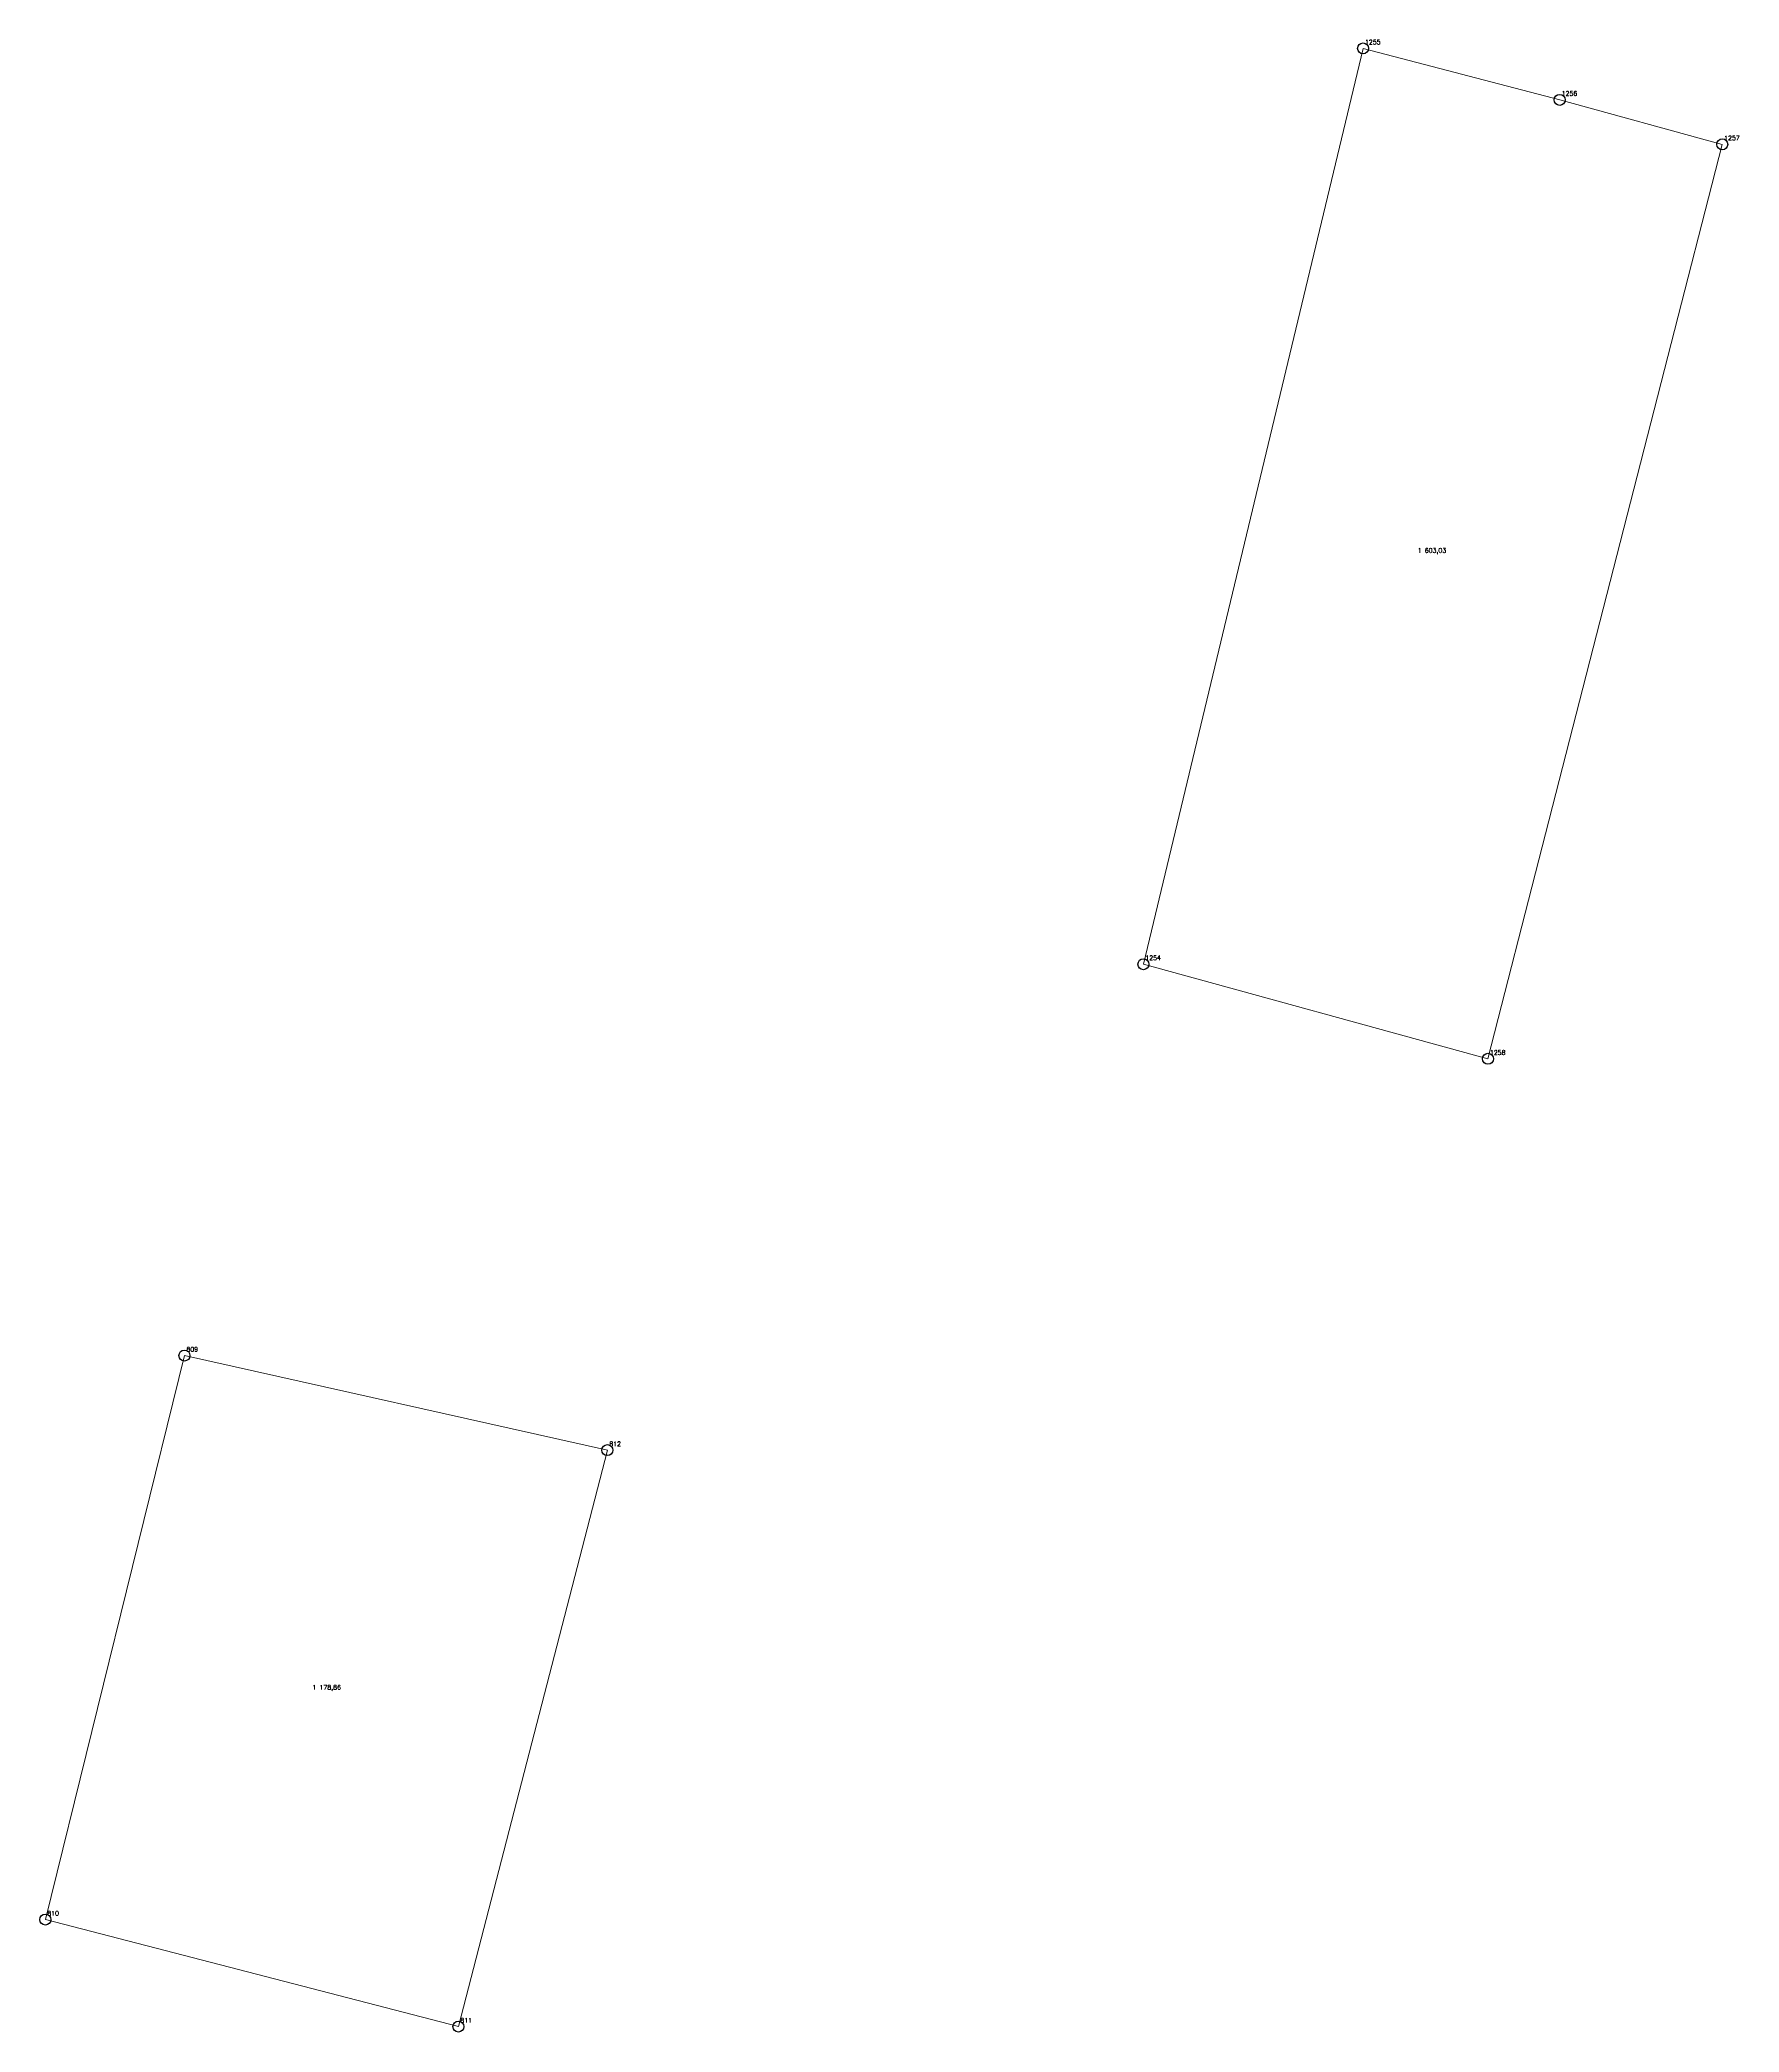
# Model space of a CAD drawing. Extents: x 1391578 to 1399811, y 355675 to 360827.
# Drawn here: x 1395021.7 to 1395137.7, y 359791 to 359927 of the extents above; entities that cross this region are included whole.
import ezdxf

# ---------------------------------------------------------------- set-up
doc = ezdxf.new("R2010")
doc.units = 0
doc.header["$PDMODE"] = 33
doc.header["$PDSIZE"] = 0.75
doc.layers.add('6 - утвержденные границы территорий окн', color=7, linetype='Continuous')
doc.styles.get("Standard").update_dxf_attribs({"font": 'simplex.shx'})

msp = doc.modelspace()

# ---------------------------------------------------------------- linework, layer by layer
at = {"layer": '6 - утвержденные границы территорий окн', "color": 7, "lineweight": 20}
for points in [[(1395097.02, 359863.87), (1395112.02, 359926.4), (1395125.45, 359922.89), (1395136.55, 359919.85), (1395120.55, 359857.41), (1395097.02, 359863.87)], [(1395031.53, 359837.15), (1395060.41, 359830.69), (1395050.24, 359791.33), (1395022.03, 359798.64), (1395031.53, 359837.15)]]:
    msp.add_lwpolyline(points, close=True, dxfattribs=at)
at = {"layer": '6 - утвержденные границы территорий окн'}
for p in [(1395112.02, 359926.4), (1395125.45, 359922.89), (1395136.55, 359919.85), (1395097.02, 359863.87), (1395120.55, 359857.41), (1395031.53, 359837.15), (1395060.41, 359830.69), (1395022.03, 359798.64), (1395050.24, 359791.33)]:
    msp.add_point(p, dxfattribs=at)

# ---------------------------------------------------------------- texts
at = {"layer": '6 - утвержденные границы территорий окн', "color": 7}
for s, p in [('1255', (1395112.15, 359926.68)), ('1256', (1395125.58, 359923.17)), ('1257', (1395136.68, 359920.13)), ('1 603,03', (1395115.75, 359891.97)), ('1254', (1395097.15, 359864.15)), ('1258', (1395120.68, 359857.68)), ('809', (1395031.66, 359837.42)), ('812', (1395060.54, 359830.96)), ('1 178,86', (1395040.27, 359814.34)), ('810', (1395022.16, 359798.91)), ('811', (1395050.37, 359791.6))]:
    msp.add_text(s, height=0.311, dxfattribs=at).set_placement(p)

doc.saveas('drawing.dxf')
